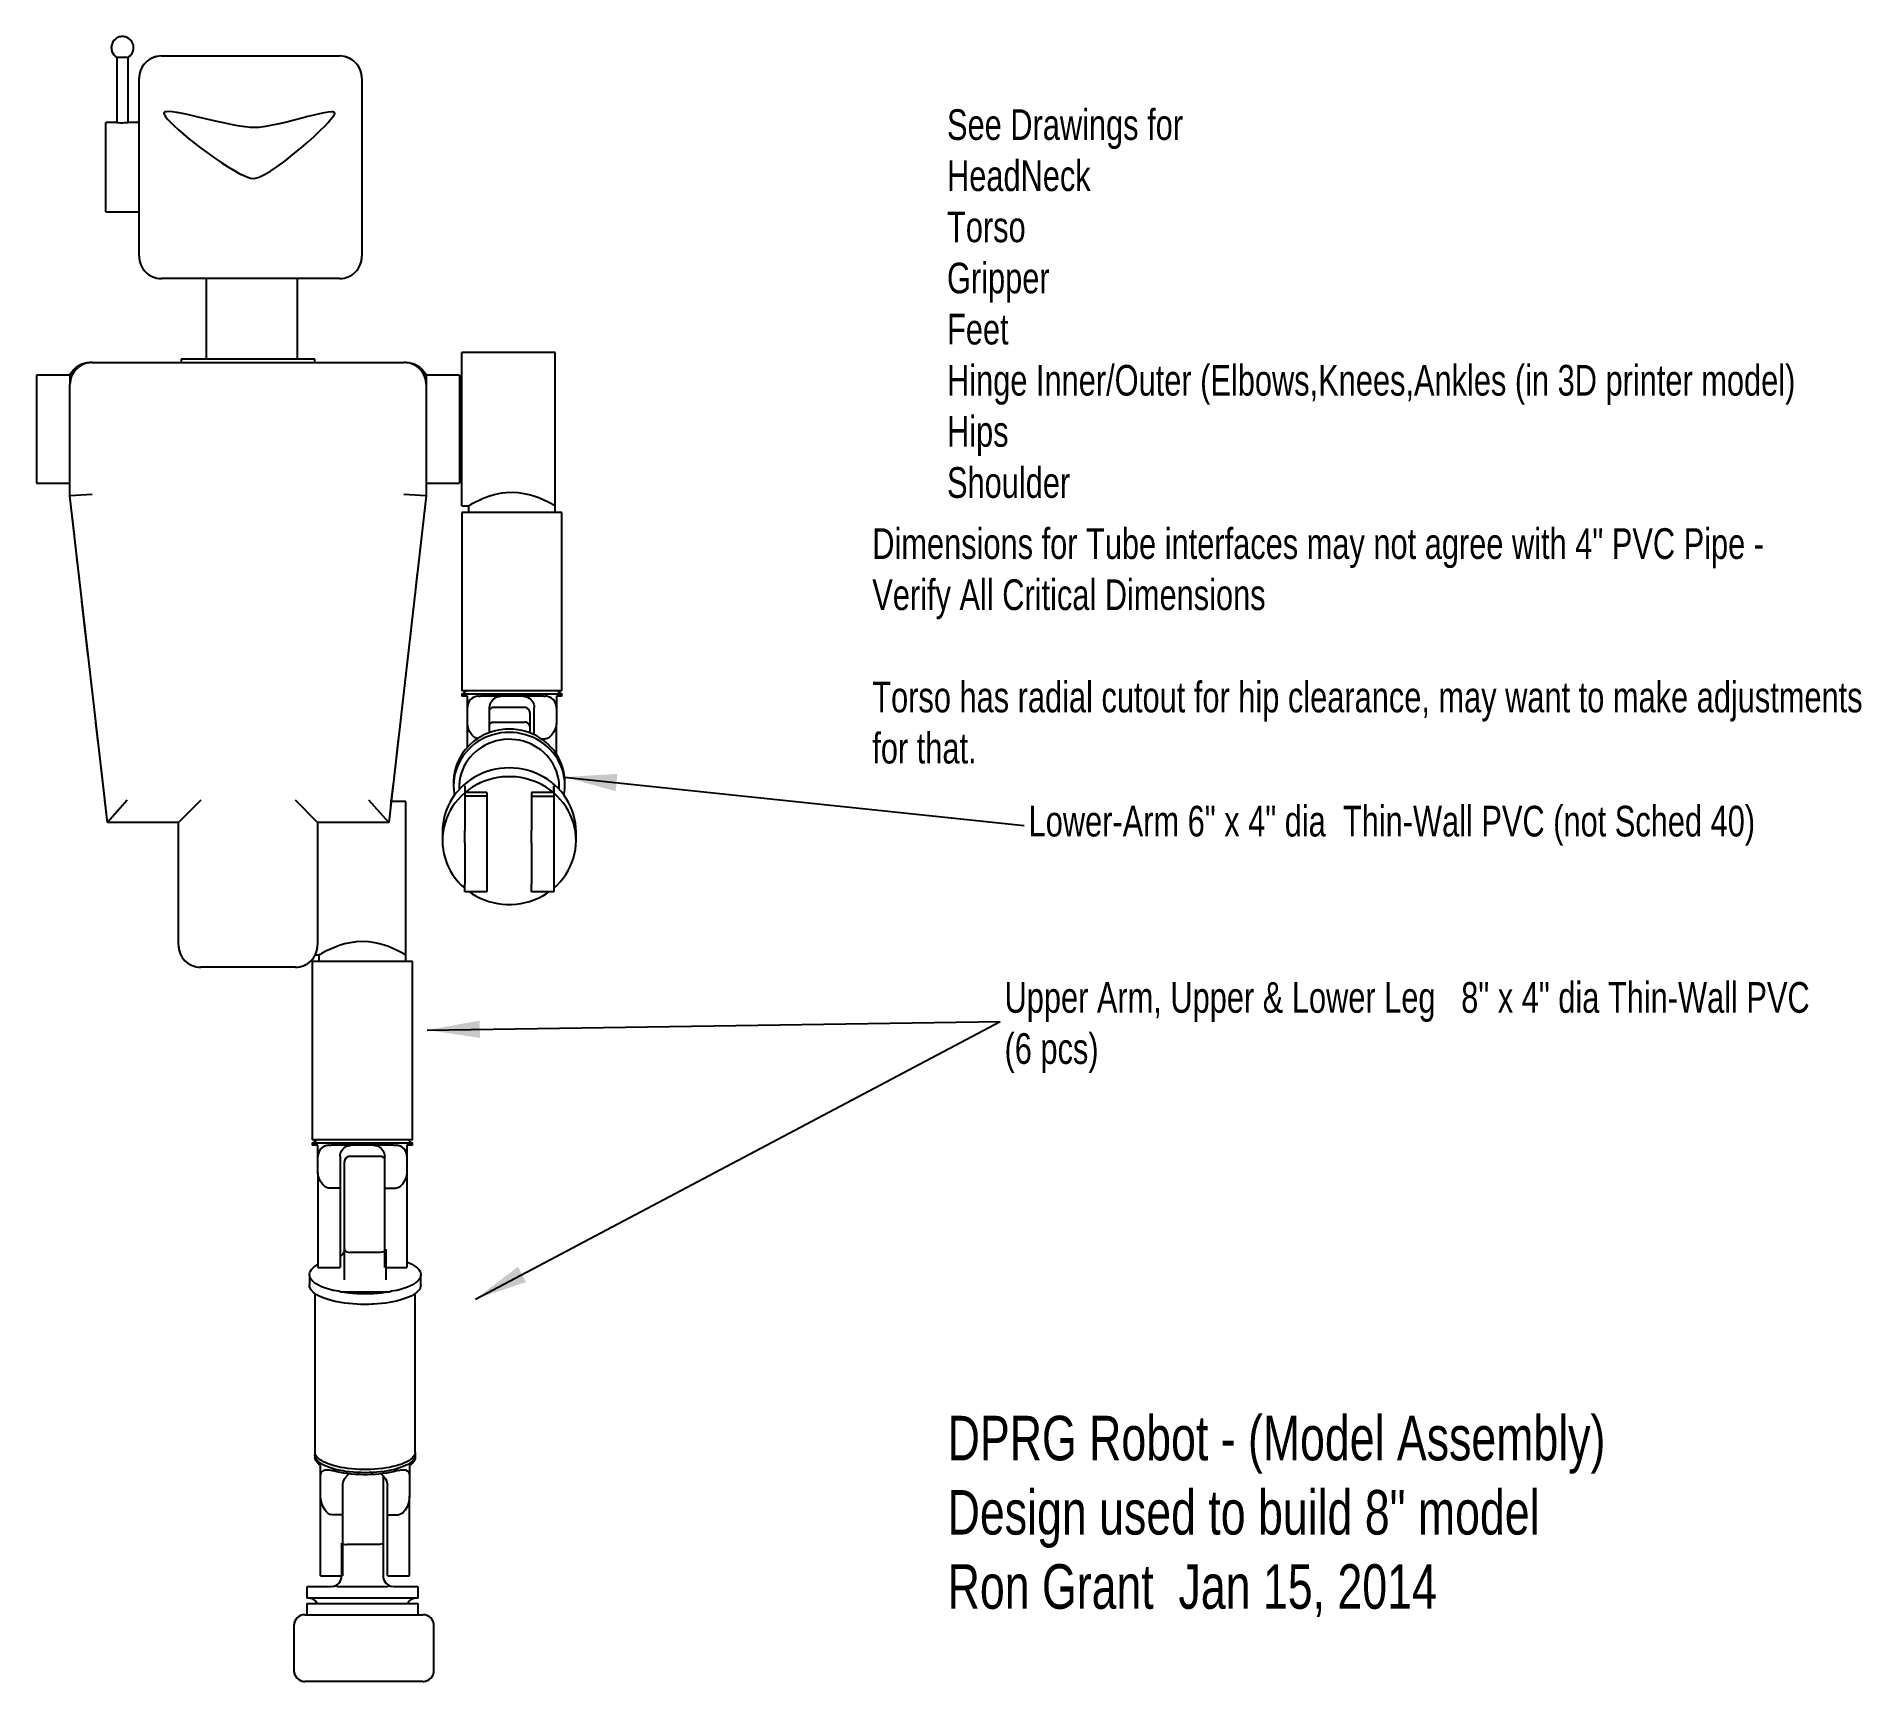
# Model space of a CAD drawing. Extents: x 1.16 to 9.36, y 0.63 to 8.02.
import ezdxf

# ---------------------------------------------------------------- set-up
doc = ezdxf.new("R2010")
doc.units = 0
doc.header["$MEASUREMENT"] = 0
doc.linetypes.add('SLDTANVISIBLE0', pattern=[0.5, 0.25, -0.05, 0.05, -0.05, 0.05, -0.05])
doc.styles.add('SLDTEXTSTYLE0', font='txt', dxfattribs={"width": 0.75})
doc.dimstyles.new('SLDDIMSTYLE0', dxfattribs={"dimtxt": 6, "dimasz": 0.23622, "dimexe": 0, "dimexo": 0.0625, "dimgap": 1.5, "dimtad": 0, "dimtih": 1, "dimtoh": 1, "dimdec": 0, "dimzin": 0, "dimdsep": 46, "dimtxsty": 'Standard', "dimsah": 1, "dimcen": 0.09, "dimadec": 0, "dimazin": 0, "dimtfac": 1, "dimtdec": 0, "dimtofl": 0, "dimtmove": 0, "dimatfit": 3, "dimfxl": 1, "dimtolj": 1, "dimtzin": 0, "dimarcsym": 0})

msp = doc.modelspace()

# ---------------------------------------------------------------- texts
at = {"color": 255, "attachment_point": 1, "style": 'SLDTEXTSTYLE0'}
for s, insert, char_height in [('See Drawings for \\PHeadNeck\\PTorso\\PGripper\\PFeet\\PHinge Inner/Outer (Elbows,Knees,Ankles (in 3D printer model)\\PHips\\PShoulder\\P', (5.2516, 7.6957), 0.137795), ('Dimensions for Tube interfaces may not agree with 4" PVC Pipe -\\PVerify All Critical Dimensions\\P\\PTorso has radial cutout for hip clearance, may want to make adjustments\\Pfor that. \\P', (4.916, 5.8135), 0.137795), ('Lower-Arm 6" x 4" dia  Thin-Wall PVC (not Sched 40)', (5.6181, 4.5667), 0.137795), ('Upper Arm, Upper & Lower Leg   8" x 4" dia Thin-Wall PVC\\P(6 pcs)', (5.5099, 3.7748), 0.137795), ('DPRG Robot - (Model Assembly) \\PDesign used to build 8" model\\PRon Grant  Jan 15, 2014\\P', (5.2545, 1.8264), 0.2)]:
    msp.add_mtext(s, dxfattribs=dict(at, insert=insert, char_height=char_height))

# ---------------------------------------------------------------- linework, layer by layer
at = {"color": 7, "linetype": 'Continuous'}
for p, q in [((1.5233, 7.9293), (1.5233, 7.6354)), ((1.5233, 7.9293), (1.5738, 7.9293)), ((1.5738, 7.6354), (1.5738, 7.9293)), ((1.7235, 7.9353), (2.5235, 7.9353)), ((1.6235, 7.0353), (1.6235, 7.8353)), ((2.6235, 7.8353), (2.6235, 7.0353)), ((1.521, 7.6356), (1.4735, 7.6356)), ((1.4735, 7.2351), (1.4735, 7.6356)), ((1.6235, 7.6356), (1.5757, 7.6356)), ((1.4735, 7.2351), (1.6235, 7.2351)), ((2.5235, 6.9353), (1.7235, 6.9353)), ((1.9251, 6.9353), (1.9251, 6.573)), ((2.3351, 6.573), (2.3351, 6.9353)), ((1.4125, 6.5587), (2.8125, 6.5587)), ((1.8125, 6.573), (1.8125, 6.5587)), ((2.4125, 6.573), (1.8125, 6.573)), ((2.4125, 6.5587), (2.4125, 6.573)), ((3.4925, 6.6037), (3.0725, 6.6037)), ((3.0725, 5.9137), (3.0725, 6.6037)), ((3.4925, 5.9137), (3.4925, 6.6037)), ((1.3125, 6.5012), (1.1625, 6.5012)), ((1.1625, 6.5012), (1.1625, 6.0162)), ((1.3125, 6.5012), (1.3125, 6.4587)), ((3.0625, 6.5012), (2.9125, 6.5012)), ((2.9125, 6.5012), (2.9125, 6.4587)), ((3.0625, 6.5012), (3.0625, 6.0162)), ((1.3125, 5.9587), (1.3125, 6.4587)), ((2.9125, 6.4587), (2.9125, 5.9587)), ((3.0725, 6.4712), (3.0625, 6.4712)), ((1.1625, 6.0162), (1.3125, 6.0162)), ((2.9125, 6.0162), (3.0625, 6.0162)), ((3.0625, 6.0462), (3.0725, 6.0462)), ((1.4125, 5.9644), (1.3125, 5.9587)), ((1.4807, 4.4916), (1.3125, 5.9587)), ((2.9125, 5.9587), (2.7443, 4.4916)), ((2.9125, 5.9587), (2.8125, 5.9644)), ((3.0725, 5.9137), (3.1026, 5.9137)), ((3.1025, 5.9137), (3.1025, 5.8837)), ((3.4925, 5.8837), (3.4925, 5.9137)), ((3.0725, 5.8837), (3.0725, 5.0837)), ((3.445, 5.8837), (3.0725, 5.8837)), ((3.5225, 5.8837), (3.445, 5.8837)), ((3.5225, 5.0837), (3.5225, 5.8837)), ((3.445, 5.0837), (3.0725, 5.0837)), ((3.5225, 5.0837), (3.445, 5.0837)), ((3.0725, 5.0687), (3.0725, 5.0587)), ((3.5225, 5.0687), (3.0725, 5.0687)), ((3.0975, 5.0587), (3.0725, 5.0587)), ((3.0975, 5.0087), (3.0975, 5.0587)), ((3.0975, 4.9371), (3.0975, 5.0087)), ((3.1475, 5.0587), (3.1561, 5.0587)), ((3.4389, 5.0587), (3.1561, 5.0587)), ((3.1975, 4.8959), (3.1975, 5.0087)), ((3.3535, 5.0087), (3.2175, 5.0087)), ((3.3975, 4.886), (3.3975, 5.0087)), ((3.4389, 5.0587), (3.4475, 5.0587)), ((3.5225, 5.0587), (3.4975, 5.0587)), ((3.4975, 5.0587), (3.4975, 5.0087)), ((3.4975, 5.0087), (3.4975, 4.9371)), ((3.5225, 5.0587), (3.5225, 5.0687)), ((3.0975, 4.8297), (3.0975, 4.9371)), ((3.2175, 4.943), (3.3535, 4.943)), ((3.3785, 4.9837), (3.3785, 4.9208)), ((3.3785, 4.9208), (3.3785, 4.894)), ((3.4975, 4.7988), (3.4975, 4.9371)), ((3.4285, 4.8682), (3.4152, 4.877)), ((3.4293, 4.8677), (3.4475, 4.8677)), ((3.0355, 4.672), (3.0355, 4.6575)), ((3.5355, 4.6575), (3.5355, 4.672)), ((1.4807, 4.4916), (1.4693, 4.5916)), ((1.5699, 4.5916), (1.4807, 4.4916)), ((1.8999, 4.5916), (1.7999, 4.4916)), ((2.4251, 4.4916), (2.3251, 4.5916)), ((2.7443, 4.4916), (2.6551, 4.5916)), ((2.7552, 4.5866), (2.7557, 4.5916)), ((3.0605, 4.6502), (3.0605, 4.6397)), ((3.0871, 4.6549), (3.0855, 4.6549)), ((3.0855, 4.6549), (3.0855, 4.6102)), ((3.1855, 4.6102), (3.0855, 4.6102)), ((3.0855, 4.6102), (3.0855, 4.4561)), ((3.0871, 4.6259), (3.0871, 4.6549)), ((3.1855, 4.6259), (3.0871, 4.6259)), ((3.1855, 4.6259), (3.1855, 4.6102)), ((3.1855, 4.6102), (3.1855, 4.4561)), ((3.4839, 4.6259), (3.3855, 4.6259)), ((3.3855, 4.6259), (3.3855, 4.6102)), ((3.3855, 4.6102), (3.4855, 4.6102)), ((3.3855, 4.6102), (3.3855, 4.4561)), ((3.4839, 4.6549), (3.4839, 4.6259)), ((3.4839, 4.6549), (3.4855, 4.6549)), ((3.4855, 4.6549), (3.4855, 4.6102)), ((3.4855, 4.6102), (3.4855, 4.4561)), ((3.5105, 4.6397), (3.5105, 4.6502)), ((2.8211, 4.5866), (2.7552, 4.5866)), ((2.8211, 3.8966), (2.8211, 4.5866)), ((1.7999, 4.4916), (1.4807, 4.4916)), ((1.7999, 3.9416), (1.7999, 4.4916)), ((2.7443, 4.4916), (2.4251, 4.4916)), ((2.4251, 4.4916), (2.4251, 3.9416)), ((2.9855, 4.4498), (2.9855, 4.4106)), ((3.0855, 4.4), (3.0855, 4.4561)), ((3.1855, 4.4561), (3.1855, 4.4)), ((3.3855, 4.4), (3.3855, 4.4561)), ((3.4855, 4.4561), (3.4855, 4.4)), ((3.5855, 4.4106), (3.5855, 4.4498)), ((3.0855, 4.4), (3.0855, 4.2151)), ((3.1855, 4.4), (3.1855, 4.2151)), ((3.3855, 4.4), (3.3855, 4.2151)), ((3.4855, 4.4), (3.4855, 4.2151)), ((3.0855, 4.1796), (3.0855, 4.2151)), ((3.1855, 4.2151), (3.1855, 4.1796)), ((3.3855, 4.1796), (3.3855, 4.2151)), ((3.4855, 4.2151), (3.4855, 4.1796)), ((3.1855, 4.1796), (3.0855, 4.1796)), ((3.4855, 4.1796), (3.3855, 4.1796)), ((2.4011, 3.8666), (2.4011, 3.0666)), ((2.8511, 3.8666), (2.4011, 3.8666)), ((2.4144, 3.8966), (2.4312, 3.8966)), ((2.4311, 3.8966), (2.4311, 3.8666)), ((2.8211, 3.8666), (2.8211, 3.8966)), ((2.8511, 3.0666), (2.8511, 3.8666)), ((2.3251, 3.8416), (1.8999, 3.8416)), ((2.8511, 3.0666), (2.4011, 3.0666)), ((2.4011, 3.0516), (2.4011, 3.0416)), ((2.8511, 3.0516), (2.4011, 3.0516)), ((2.4261, 3.0416), (2.4011, 3.0416)), ((2.4261, 2.9916), (2.4261, 3.0416)), ((2.4761, 3.0416), (2.4847, 3.0416)), ((2.7675, 3.0416), (2.4847, 3.0416)), ((2.7675, 3.0416), (2.7761, 3.0416)), ((2.8511, 3.0416), (2.8261, 3.0416)), ((2.8261, 3.0416), (2.8261, 2.9916)), ((2.8511, 3.0416), (2.8511, 3.0516)), ((2.4261, 2.9191), (2.4261, 2.9916)), ((2.5261, 2.9916), (2.5261, 2.8487)), ((2.5451, 2.575), (2.5451, 2.9666)), ((2.7061, 2.9916), (2.5701, 2.9916)), ((2.7261, 2.9916), (2.7261, 2.8487)), ((2.8261, 2.9916), (2.8261, 2.9191)), ((2.4261, 2.9191), (2.4261, 2.492)), ((2.8261, 2.9191), (2.8261, 2.492)), ((2.5261, 2.8487), (2.4761, 2.8487)), ((2.5261, 2.8487), (2.5261, 2.492)), ((2.7261, 2.8487), (2.7761, 2.8487)), ((2.7261, 2.8487), (2.7261, 2.492)), ((2.5451, 2.4379), (2.5451, 2.575)), ((2.7061, 2.5607), (2.5701, 2.5607)), ((2.7311, 2.575), (2.7311, 2.4379)), ((2.3881, 2.4603), (2.3881, 2.4134)), ((2.4261, 2.492), (2.5261, 2.492)), ((2.7311, 2.492), (2.8261, 2.492)), ((2.8881, 2.4134), (2.8881, 2.4603)), ((2.551, 2.3824), (2.5292, 2.3824)), ((2.7252, 2.3824), (2.551, 2.3824)), ((2.7471, 2.3824), (2.7252, 2.3824)), ((2.7811, 2.3893), (2.7678, 2.3879)), ((2.4131, 2.3756), (2.4131, 1.6629)), ((2.8631, 1.6629), (2.8631, 2.3756)), ((2.4131, 1.6488), (2.4131, 1.6394)), ((2.8631, 1.6394), (2.8631, 1.6488)), ((2.4381, 1.5568), (2.4381, 1.6037)), ((2.7191, 1.558), (2.7191, 1.2539)), ((2.8381, 1.6037), (2.8381, 1.5568)), ((2.4381, 1.5319), (2.4381, 1.5568)), ((2.4381, 1.4647), (2.4381, 1.5319)), ((2.5381, 1.3823), (2.5381, 1.5146)), ((2.7381, 1.3823), (2.7381, 1.5146)), ((2.8381, 1.5568), (2.8381, 1.5319)), ((2.8381, 1.5319), (2.8381, 1.4647)), ((2.4381, 1.1082), (2.4381, 1.4647)), ((2.8381, 1.1082), (2.8381, 1.4647)), ((2.5381, 1.3823), (2.4881, 1.3823)), ((2.5381, 1.1082), (2.5381, 1.3823)), ((2.7381, 1.3823), (2.7881, 1.3823)), ((2.7381, 1.1082), (2.7381, 1.3823)), ((2.5331, 1.1078), (2.5331, 1.2539)), ((2.6941, 1.248), (2.5581, 1.248)), ((2.7191, 1.2539), (2.7191, 1.1078)), ((2.4381, 1.1082), (2.5331, 1.1082)), ((2.7381, 1.1082), (2.8381, 1.1082)), ((2.3761, 1.0578), (2.3761, 1.0078)), ((2.4831, 1.0578), (2.3761, 1.0578)), ((2.8761, 1.0078), (2.3761, 1.0078)), ((2.7351, 1.0578), (2.5172, 1.0578)), ((2.7691, 1.0578), (2.7558, 1.0596)), ((2.8761, 1.0578), (2.7691, 1.0578)), ((2.8761, 1.0078), (2.8761, 1.0578)), ((2.3681, 0.9328), (2.3762, 0.9328)), ((2.3761, 0.9828), (2.3761, 0.9328)), ((2.3761, 0.9828), (2.8761, 0.9828)), ((2.3762, 0.9328), (2.3977, 0.9328)), ((2.3977, 0.9328), (2.8976, 0.9328)), ((2.8761, 0.9328), (2.8761, 0.9828)), ((2.3181, 0.8828), (2.3181, 0.6828)), ((2.3181, 0.8828), (2.3181, 0.8828)), ((2.9476, 0.8828), (2.9475, 0.8828)), ((2.9476, 0.6828), (2.9476, 0.8828)), ((2.3181, 0.6828), (2.3181, 0.6828)), ((2.9476, 0.6828), (2.9475, 0.6828)), ((2.3977, 0.6328), (2.3681, 0.6328)), ((2.8976, 0.6328), (2.3977, 0.6328))]:
    msp.add_line(p, q, dxfattribs=at)
at = {"color": 7, "linetype": 'SLDTANVISIBLE0'}
for p, q in [((1.5233, 7.9293), (1.5233, 7.6354)), ((1.5233, 7.9293), (1.5738, 7.9293)), ((1.5738, 7.6354), (1.5738, 7.9293)), ((1.7235, 7.9353), (2.5235, 7.9353)), ((1.6235, 7.0353), (1.6235, 7.8353)), ((2.6235, 7.8353), (2.6235, 7.0353)), ((1.521, 7.6356), (1.4735, 7.6356)), ((1.4735, 7.2351), (1.4735, 7.6356)), ((1.6235, 7.6356), (1.5757, 7.6356)), ((1.4735, 7.2351), (1.6235, 7.2351)), ((2.5235, 6.9353), (1.7235, 6.9353)), ((1.9251, 6.9353), (1.9251, 6.573)), ((2.3351, 6.573), (2.3351, 6.9353)), ((1.4125, 6.5587), (2.8125, 6.5587)), ((2.4125, 6.573), (1.8125, 6.573)), ((1.8125, 6.573), (1.8125, 6.5587)), ((2.4125, 6.5587), (2.4125, 6.573)), ((3.4925, 6.6037), (3.0725, 6.6037)), ((3.0725, 5.9137), (3.0725, 6.6037)), ((3.4925, 5.9137), (3.4925, 6.6037)), ((1.3125, 6.5012), (1.1625, 6.5012)), ((1.1625, 6.5012), (1.1625, 6.0162)), ((1.3125, 6.5012), (1.3125, 6.4587)), ((3.0625, 6.5012), (2.9125, 6.5012)), ((2.9125, 6.5012), (2.9125, 6.4587)), ((3.0625, 6.5012), (3.0625, 6.0162)), ((1.3125, 5.9587), (1.3125, 6.4587)), ((2.9125, 6.4587), (2.9125, 5.9587)), ((3.0725, 6.4712), (3.0625, 6.4712)), ((1.1625, 6.0162), (1.3125, 6.0162)), ((2.9125, 6.0162), (3.0625, 6.0162)), ((3.0625, 6.0462), (3.0725, 6.0462)), ((1.4125, 5.9644), (1.3125, 5.9587)), ((1.4807, 4.4916), (1.3125, 5.9587)), ((2.9125, 5.9587), (2.7443, 4.4916)), ((2.9125, 5.9587), (2.8125, 5.9644)), ((3.0725, 5.9137), (3.1026, 5.9137)), ((3.1025, 5.9137), (3.1025, 5.8837)), ((3.4925, 5.8837), (3.4925, 5.9137)), ((3.0725, 5.8837), (3.0725, 5.0837)), ((3.445, 5.8837), (3.0725, 5.8837)), ((3.5225, 5.8837), (3.445, 5.8837)), ((3.5225, 5.0837), (3.5225, 5.8837)), ((3.445, 5.0837), (3.0725, 5.0837)), ((3.5225, 5.0837), (3.445, 5.0837)), ((3.0725, 5.0687), (3.0725, 5.0587)), ((3.5225, 5.0687), (3.0725, 5.0687)), ((3.0975, 5.0587), (3.0725, 5.0587)), ((3.0975, 5.0087), (3.0975, 5.0587)), ((3.0975, 4.9371), (3.0975, 5.0087)), ((3.1475, 5.0587), (3.1561, 5.0587)), ((3.4389, 5.0587), (3.1561, 5.0587)), ((3.1975, 4.8959), (3.1975, 5.0087)), ((3.3535, 5.0087), (3.2175, 5.0087)), ((3.3975, 4.886), (3.3975, 5.0087)), ((3.4389, 5.0587), (3.4475, 5.0587)), ((3.5225, 5.0587), (3.4975, 5.0587)), ((3.4975, 5.0587), (3.4975, 5.0087)), ((3.4975, 5.0087), (3.4975, 4.9371)), ((3.5225, 5.0587), (3.5225, 5.0687)), ((3.0975, 4.8297), (3.0975, 4.9371)), ((3.2175, 4.943), (3.3535, 4.943)), ((3.3785, 4.9837), (3.3785, 4.9208)), ((3.3785, 4.9208), (3.3785, 4.894)), ((3.4975, 4.7988), (3.4975, 4.9371)), ((3.4285, 4.8682), (3.4152, 4.877)), ((3.4293, 4.8677), (3.4475, 4.8677)), ((3.0355, 4.672), (3.0355, 4.6575)), ((3.5355, 4.6575), (3.5355, 4.672)), ((1.4807, 4.4916), (1.4693, 4.5916)), ((1.5699, 4.5916), (1.4807, 4.4916)), ((1.8999, 4.5916), (1.7999, 4.4916)), ((2.4251, 4.4916), (2.3251, 4.5916)), ((2.7443, 4.4916), (2.6551, 4.5916)), ((2.7552, 4.5866), (2.7557, 4.5916)), ((3.0605, 4.6502), (3.0605, 4.6397)), ((3.0871, 4.6549), (3.0855, 4.6549)), ((3.0855, 4.6549), (3.0855, 4.6102)), ((3.1855, 4.6102), (3.0855, 4.6102)), ((3.0855, 4.6102), (3.0855, 4.4561)), ((3.0871, 4.6259), (3.0871, 4.6549)), ((3.1855, 4.6259), (3.0871, 4.6259)), ((3.1855, 4.6259), (3.1855, 4.6102)), ((3.1855, 4.6102), (3.1855, 4.4561)), ((3.4839, 4.6259), (3.3855, 4.6259)), ((3.3855, 4.6259), (3.3855, 4.6102)), ((3.3855, 4.6102), (3.4855, 4.6102)), ((3.3855, 4.6102), (3.3855, 4.4561)), ((3.4839, 4.6549), (3.4839, 4.6259)), ((3.4839, 4.6549), (3.4855, 4.6549)), ((3.4855, 4.6549), (3.4855, 4.6102)), ((3.4855, 4.6102), (3.4855, 4.4561)), ((3.5105, 4.6397), (3.5105, 4.6502)), ((2.8211, 4.5866), (2.7552, 4.5866)), ((2.8211, 3.8966), (2.8211, 4.5866)), ((1.7999, 4.4916), (1.4807, 4.4916)), ((1.7999, 3.9416), (1.7999, 4.4916)), ((2.7443, 4.4916), (2.4251, 4.4916)), ((2.4251, 4.4916), (2.4251, 3.9416)), ((2.9855, 4.4498), (2.9855, 4.4106)), ((3.0855, 4.4), (3.0855, 4.4561)), ((3.1855, 4.4561), (3.1855, 4.4)), ((3.3855, 4.4), (3.3855, 4.4561)), ((3.4855, 4.4561), (3.4855, 4.4)), ((3.5855, 4.4106), (3.5855, 4.4498)), ((3.0855, 4.4), (3.0855, 4.2151)), ((3.1855, 4.4), (3.1855, 4.2151)), ((3.3855, 4.4), (3.3855, 4.2151)), ((3.4855, 4.4), (3.4855, 4.2151)), ((3.0855, 4.1796), (3.0855, 4.2151)), ((3.1855, 4.2151), (3.1855, 4.1796)), ((3.3855, 4.1796), (3.3855, 4.2151)), ((3.4855, 4.2151), (3.4855, 4.1796)), ((3.1855, 4.1796), (3.0855, 4.1796)), ((3.4855, 4.1796), (3.3855, 4.1796)), ((2.4011, 3.8666), (2.4011, 3.0666)), ((2.8511, 3.8666), (2.4011, 3.8666)), ((2.4144, 3.8966), (2.4312, 3.8966)), ((2.4311, 3.8966), (2.4311, 3.8666)), ((2.8211, 3.8666), (2.8211, 3.8966)), ((2.8511, 3.0666), (2.8511, 3.8666)), ((2.3251, 3.8416), (1.8999, 3.8416)), ((2.8511, 3.0666), (2.4011, 3.0666)), ((2.4011, 3.0516), (2.4011, 3.0416)), ((2.8511, 3.0516), (2.4011, 3.0516)), ((2.4261, 3.0416), (2.4011, 3.0416)), ((2.4261, 2.9916), (2.4261, 3.0416)), ((2.4761, 3.0416), (2.4847, 3.0416)), ((2.7675, 3.0416), (2.4847, 3.0416)), ((2.7675, 3.0416), (2.7761, 3.0416)), ((2.8511, 3.0416), (2.8261, 3.0416)), ((2.8261, 3.0416), (2.8261, 2.9916)), ((2.8511, 3.0416), (2.8511, 3.0516)), ((2.4261, 2.9191), (2.4261, 2.9916)), ((2.5261, 2.9916), (2.5261, 2.8487)), ((2.5451, 2.575), (2.5451, 2.9666)), ((2.7061, 2.9916), (2.5701, 2.9916)), ((2.7261, 2.9916), (2.7261, 2.8487)), ((2.8261, 2.9916), (2.8261, 2.9191)), ((2.4261, 2.9191), (2.4261, 2.492)), ((2.8261, 2.9191), (2.8261, 2.492)), ((2.5261, 2.8487), (2.4761, 2.8487)), ((2.5261, 2.8487), (2.5261, 2.492)), ((2.7261, 2.8487), (2.7261, 2.492)), ((2.7261, 2.8487), (2.7761, 2.8487)), ((2.5451, 2.4379), (2.5451, 2.575)), ((2.7061, 2.5607), (2.5701, 2.5607)), ((2.7311, 2.575), (2.7311, 2.4379)), ((2.3881, 2.4603), (2.3881, 2.4134)), ((2.4261, 2.492), (2.5261, 2.492)), ((2.7311, 2.492), (2.8261, 2.492)), ((2.8881, 2.4134), (2.8881, 2.4603)), ((2.551, 2.3824), (2.5292, 2.3824)), ((2.7252, 2.3824), (2.551, 2.3824)), ((2.7471, 2.3824), (2.7252, 2.3824)), ((2.7811, 2.3893), (2.7678, 2.3879)), ((2.4131, 2.3756), (2.4131, 1.6629)), ((2.8631, 1.6629), (2.8631, 2.3756)), ((2.4131, 1.6488), (2.4131, 1.6394)), ((2.8631, 1.6394), (2.8631, 1.6488)), ((2.4381, 1.5568), (2.4381, 1.6037)), ((2.7191, 1.558), (2.7191, 1.2539)), ((2.8381, 1.6037), (2.8381, 1.5568)), ((2.4381, 1.5319), (2.4381, 1.5568)), ((2.4381, 1.4647), (2.4381, 1.5319)), ((2.5381, 1.3823), (2.5381, 1.5146)), ((2.7381, 1.3823), (2.7381, 1.5146)), ((2.8381, 1.5568), (2.8381, 1.5319)), ((2.8381, 1.5319), (2.8381, 1.4647)), ((2.4381, 1.1082), (2.4381, 1.4647)), ((2.8381, 1.1082), (2.8381, 1.4647)), ((2.5381, 1.3823), (2.4881, 1.3823)), ((2.5381, 1.1082), (2.5381, 1.3823)), ((2.7381, 1.3823), (2.7881, 1.3823)), ((2.7381, 1.1082), (2.7381, 1.3823)), ((2.5331, 1.1078), (2.5331, 1.2539)), ((2.6941, 1.248), (2.5581, 1.248)), ((2.7191, 1.2539), (2.7191, 1.1078)), ((2.4381, 1.1082), (2.5331, 1.1082)), ((2.7381, 1.1082), (2.8381, 1.1082)), ((2.3761, 1.0578), (2.3761, 1.0078)), ((2.4831, 1.0578), (2.3761, 1.0578)), ((2.8761, 1.0078), (2.3761, 1.0078)), ((2.7351, 1.0578), (2.5172, 1.0578)), ((2.7691, 1.0578), (2.7558, 1.0596)), ((2.8761, 1.0578), (2.7691, 1.0578)), ((2.8761, 1.0078), (2.8761, 1.0578)), ((2.3681, 0.9328), (2.3762, 0.9328)), ((2.3761, 0.9828), (2.3761, 0.9328)), ((2.3761, 0.9828), (2.8761, 0.9828)), ((2.3762, 0.9328), (2.3977, 0.9328)), ((2.3977, 0.9328), (2.8976, 0.9328)), ((2.8761, 0.9328), (2.8761, 0.9828)), ((2.3181, 0.8828), (2.3181, 0.6828)), ((2.3181, 0.8828), (2.3181, 0.8828)), ((2.9476, 0.8828), (2.9475, 0.8828)), ((2.9476, 0.6828), (2.9476, 0.8828)), ((2.3181, 0.6828), (2.3181, 0.6828)), ((2.9476, 0.6828), (2.9475, 0.6828)), ((2.3977, 0.6328), (2.3681, 0.6328)), ((2.8976, 0.6328), (2.3977, 0.6328))]:
    msp.add_line(p, q, dxfattribs=at)
at = {"color": 7, "linetype": 'Continuous', "flags": 128}
for points in [[(1.5757, 7.6356), (1.5753, 7.6355), (1.5719, 7.6351), (1.5658, 7.6345), (1.5577, 7.634), (1.5486, 7.6337), (1.5396, 7.6339), (1.5315, 7.6345), (1.5254, 7.6351), (1.5217, 7.6355), (1.521, 7.6356), (1.521, 7.6356)], [(1.7354, 7.6806), (1.7347, 7.6792), (1.7346, 7.6774), (1.7357, 7.6729), (1.7388, 7.6672), (1.7437, 7.6603), (1.7528, 7.6495), (1.7645, 7.637), (1.7787, 7.6232), (1.7985, 7.605), (1.821, 7.5855), (1.8456, 7.565), (1.8718, 7.544), (1.8993, 7.5228), (1.9309, 7.4993), (1.9628, 7.4765), (1.9942, 7.4552), (2.0246, 7.4356), (2.0533, 7.4185), (2.0728, 7.4078), (2.0907, 7.3989), (2.1069, 7.392), (2.1233, 7.3867), (2.1363, 7.3849)], [(2.1396, 7.613), (2.1214, 7.6137), (2.1001, 7.616), (2.0763, 7.6195), (2.0503, 7.6242), (2.0228, 7.6298), (1.9658, 7.6425), (1.908, 7.656), (1.8762, 7.6633), (1.8461, 7.6701), (1.8181, 7.676), (1.7931, 7.6806), (1.7716, 7.6837), (1.7544, 7.685), (1.7469, 7.6847), (1.741, 7.6838), (1.7376, 7.6824), (1.7354, 7.6806)], [(2.1363, 7.3849), (2.1463, 7.386), (2.1581, 7.3894), (2.1717, 7.395), (2.1866, 7.4025), (2.2127, 7.4177), (2.2412, 7.4366), (2.2773, 7.4628), (2.3144, 7.4919), (2.3515, 7.5226), (2.382, 7.5492), (2.4107, 7.5753), (2.4369, 7.6001), (2.4597, 7.623), (2.4726, 7.6368), (2.4835, 7.6491), (2.4921, 7.6598), (2.4969, 7.6666), (2.5002, 7.6722), (2.502, 7.6769), (2.5021, 7.6784), (2.5018, 7.6795)], [(2.5018, 7.6795), (2.5008, 7.6809), (2.4992, 7.682), (2.497, 7.6828), (2.4927, 7.6835), (2.4871, 7.6836), (2.4727, 7.6824), (2.4544, 7.6794), (2.4328, 7.6749), (2.4083, 7.6692), (2.3817, 7.6626), (2.3535, 7.6554), (2.3201, 7.6469), (2.2862, 7.6384), (2.2526, 7.6305), (2.2203, 7.6235), (2.1902, 7.618), (2.163, 7.6144), (2.1396, 7.613)], [(1.3125, 6.5012), (1.3185, 6.5122), (1.3259, 6.5224), (1.3345, 6.5316), (1.3442, 6.5396), (1.3548, 6.5463), (1.3662, 6.5517), (1.3781, 6.5556), (1.3905, 6.5579), (1.403, 6.5587)], [(2.822, 6.5587), (2.8345, 6.5579), (2.8469, 6.5556), (2.8588, 6.5517), (2.8702, 6.5463), (2.8808, 6.5396), (2.8905, 6.5316), (2.8991, 6.5224), (2.9065, 6.5122), (2.9125, 6.5012)], [(3.4925, 5.9137), (3.4915, 5.9143), (3.4883, 5.9161), (3.4833, 5.9189), (3.4722, 5.9248), (3.4573, 5.9323), (3.4376, 5.9415), (3.4144, 5.951), (3.3953, 5.9578), (3.3747, 5.9638), (3.3528, 5.9688), (3.3258, 5.9727), (3.298, 5.9741), (3.2702, 5.9728), (3.2431, 5.969), (3.2175, 5.9631), (3.1937, 5.9558), (3.1689, 5.9464), (3.1474, 5.9369), (3.1338, 5.9304), (3.1224, 5.9245), (3.1134, 5.9197), (3.1073, 5.9164), (3.1037, 5.9144), (3.1026, 5.9137)], [(3.1975, 5.0087), (3.198, 5.0158), (3.1995, 5.0228), (3.202, 5.0295), (3.2054, 5.0357), (3.2097, 5.0415), (3.2148, 5.0465), (3.2205, 5.0508), (3.2267, 5.0542), (3.2334, 5.0567), (3.2404, 5.0582), (3.2475, 5.0587)], [(3.3475, 5.0587), (3.3546, 5.0582), (3.3616, 5.0567), (3.3683, 5.0542), (3.3745, 5.0508), (3.3803, 5.0465), (3.3853, 5.0415), (3.3896, 5.0357), (3.393, 5.0295), (3.3955, 5.0228), (3.397, 5.0158), (3.3975, 5.0087)], [(3.1428, 4.8684), (3.1395, 4.869), (3.1303, 4.8737), (3.1236, 4.8794), (3.1178, 4.8858), (3.1093, 4.8985), (3.103, 4.9115), (3.099, 4.9246), (3.0975, 4.9371)], [(3.1975, 4.9339), (3.2022, 4.9384), (3.2094, 4.9418), (3.2175, 4.943)], [(3.3785, 4.9208), (3.3785, 4.9209), (3.3778, 4.9262), (3.3744, 4.933), (3.3688, 4.9384), (3.3616, 4.9418), (3.3535, 4.943)], [(3.4975, 4.9371), (3.4961, 4.9248), (3.4922, 4.9119), (3.4859, 4.8987), (3.4771, 4.8858), (3.4684, 4.8766), (3.4632, 4.8727), (3.4572, 4.8696), (3.4495, 4.8677), (3.4475, 4.8677)], [(3.2855, 4.8967), (3.2668, 4.896), (3.2482, 4.894), (3.2299, 4.8907), (3.2118, 4.8861), (3.1942, 4.8801), (3.177, 4.873), (3.1605, 4.8646), (3.1447, 4.8551), (3.1296, 4.8445), (3.1155, 4.8328), (3.1022, 4.8202), (3.0901, 4.8066), (3.0789, 4.7922), (3.069, 4.7771), (3.0603, 4.7613), (3.0528, 4.7449), (3.0466, 4.728), (3.0418, 4.7107), (3.0383, 4.6931), (3.0362, 4.6753), (3.0355, 4.6575), (3.0362, 4.6396), (3.0383, 4.6218), (3.0396, 4.6142)], [(3.1425, 4.8682), (3.1272, 4.8571), (3.1128, 4.8449), (3.0994, 4.8317), (3.0871, 4.8175), (3.076, 4.8025), (3.0661, 4.7867), (3.0576, 4.7702), (3.0503, 4.7532), (3.0445, 4.7356), (3.0401, 4.7177), (3.0372, 4.6995), (3.0357, 4.6812), (3.0355, 4.672)], [(3.5092, 4.6729), (3.5067, 4.6897), (3.5028, 4.7062), (3.4975, 4.7223), (3.491, 4.738), (3.4831, 4.7531), (3.4741, 4.7677), (3.4639, 4.7815), (3.4526, 4.7944), (3.4402, 4.8065), (3.4269, 4.8177), (3.4127, 4.8278), (3.3978, 4.8368), (3.3822, 4.8446), (3.3659, 4.8513), (3.3492, 4.8567), (3.332, 4.8608), (3.3146, 4.8637), (3.297, 4.8652), (3.2794, 4.8654), (3.2617, 4.8643), (3.2443, 4.8619), (3.227, 4.8581), (3.2102, 4.8531), (3.1938, 4.8468), (3.1779, 4.8393), (3.1628, 4.8306), (3.1483, 4.8209), (3.1348, 4.81), (3.1221, 4.7982), (3.1105, 4.7855), (3.0999, 4.772), (3.0905, 4.7576), (3.0823, 4.7427), (3.0754, 4.7271), (3.0697, 4.7111), (3.0654, 4.6947), (3.0624, 4.6781), (3.0608, 4.6612), (3.0605, 4.6502)], [(3.1558, 4.877), (3.1456, 4.8702), (3.1425, 4.8682)], [(3.1765, 4.8873), (3.1674, 4.8836), (3.1558, 4.877)], [(3.3945, 4.8873), (3.3773, 4.8945), (3.3596, 4.9005), (3.3414, 4.9051), (3.323, 4.9085), (3.3043, 4.9105), (3.2855, 4.9112), (3.2667, 4.9105), (3.2481, 4.9085), (3.2296, 4.9051), (3.2115, 4.9005), (3.1937, 4.8945), (3.1765, 4.8873)], [(3.5314, 4.6142), (3.5327, 4.6218), (3.5348, 4.6396), (3.5355, 4.6575), (3.5348, 4.6753), (3.5327, 4.6931), (3.5292, 4.7107), (3.5244, 4.728), (3.5182, 4.7449), (3.5108, 4.7613), (3.502, 4.7771), (3.4921, 4.7922), (3.481, 4.8066), (3.4688, 4.8202), (3.4556, 4.8328), (3.4414, 4.8445), (3.4263, 4.8551), (3.4105, 4.8646), (3.394, 4.873), (3.3768, 4.8801), (3.3592, 4.8861), (3.3411, 4.8907), (3.3228, 4.894), (3.3042, 4.896), (3.2855, 4.8967)], [(3.4152, 4.877), (3.4043, 4.8833), (3.3945, 4.8873)], [(3.5355, 4.672), (3.5353, 4.6812), (3.5338, 4.6995), (3.5309, 4.7177), (3.5265, 4.7356), (3.5207, 4.7532), (3.5135, 4.7702), (3.5049, 4.7867), (3.495, 4.8025), (3.4839, 4.8175), (3.4716, 4.8317), (3.4583, 4.8449), (3.4438, 4.8571), (3.4285, 4.8682)], [(3.5855, 4.4498), (3.5848, 4.4694), (3.5827, 4.4889), (3.5792, 4.5082), (3.5744, 4.5272), (3.5682, 4.5459), (3.5607, 4.5642), (3.5519, 4.5819), (3.5418, 4.5989), (3.5306, 4.6153), (3.5182, 4.631), (3.5048, 4.6457), (3.4903, 4.6596), (3.4748, 4.6725), (3.4585, 4.6843), (3.4414, 4.6951), (3.4235, 4.7047), (3.405, 4.7131), (3.386, 4.7203), (3.3664, 4.7262), (3.3465, 4.7308), (3.3264, 4.7342), (3.306, 4.7362), (3.2855, 4.7369), (3.265, 4.7362), (3.2447, 4.7342), (3.2245, 4.7308), (3.2046, 4.7262), (3.185, 4.7203), (3.166, 4.7131), (3.1475, 4.7047), (3.1296, 4.6951), (3.1125, 4.6843), (3.0962, 4.6725), (3.0807, 4.6596), (3.0663, 4.6457), (3.0528, 4.631), (3.0404, 4.6153), (3.0292, 4.5989), (3.0191, 4.5819), (3.0103, 4.5642), (3.0028, 4.5459), (2.9966, 4.5272), (2.9918, 4.5082), (2.9883, 4.4889), (2.9862, 4.4694), (2.9855, 4.4498)], [(3.4839, 4.6259), (3.468, 4.6384), (3.4512, 4.6499), (3.4336, 4.6602), (3.4153, 4.6694), (3.3964, 4.6773), (3.377, 4.684), (3.3571, 4.6894), (3.3369, 4.6934), (3.3164, 4.6961), (3.2958, 4.6975), (3.2752, 4.6975), (3.2546, 4.6961), (3.2341, 4.6934), (3.2139, 4.6894), (3.1941, 4.684), (3.1746, 4.6773), (3.1557, 4.6694), (3.1374, 4.6602), (3.1198, 4.6499), (3.103, 4.6384), (3.0871, 4.6259)], [(3.5105, 4.6502), (3.5104, 4.6561), (3.5092, 4.6729)], [(3.0855, 4.6245), (3.0703, 4.6106), (3.0562, 4.5957), (3.0432, 4.5799), (3.0314, 4.5632), (3.0209, 4.5458), (3.0116, 4.5278), (3.0037, 4.5091), (2.9972, 4.49), (2.9921, 4.4705), (2.9885, 4.4507), (2.9862, 4.4307), (2.9855, 4.4106), (2.9862, 4.3905), (2.9885, 4.3705), (2.9921, 4.3507), (2.9972, 4.3311), (3.0037, 4.312), (3.0116, 4.2934), (3.0209, 4.2753), (3.0314, 4.2579), (3.0432, 4.2413), (3.0562, 4.2254), (3.0703, 4.2105), (3.0855, 4.1966)], [(3.4855, 4.1966), (3.5007, 4.2105), (3.5148, 4.2254), (3.5278, 4.2413), (3.5396, 4.2579), (3.5501, 4.2753), (3.5594, 4.2934), (3.5673, 4.312), (3.5738, 4.3311), (3.5789, 4.3507), (3.5826, 4.3705), (3.5848, 4.3905), (3.5855, 4.4106), (3.5848, 4.4307), (3.5826, 4.4507), (3.5789, 4.4705), (3.5738, 4.49), (3.5673, 4.5091), (3.5594, 4.5278), (3.5501, 4.5458), (3.5396, 4.5632), (3.5278, 4.5799), (3.5148, 4.5957), (3.5007, 4.6106), (3.4855, 4.6245)], [(3.1074, 4.1796), (3.1198, 4.1713), (3.1374, 4.1609), (3.1557, 4.1518), (3.1746, 4.1438), (3.1941, 4.1372), (3.2139, 4.1318), (3.2341, 4.1277), (3.2546, 4.125), (3.2752, 4.1237), (3.2958, 4.1237), (3.3164, 4.125), (3.3369, 4.1277), (3.3571, 4.1318), (3.377, 4.1372), (3.3964, 4.1438), (3.4153, 4.1518), (3.4336, 4.1609), (3.4512, 4.1713), (3.4636, 4.1796)], [(1.7999, 3.9416), (1.8011, 3.9258), (1.8041, 3.913), (1.8076, 3.903), (1.811, 3.8957), (1.813, 3.892), (1.813, 3.892)], [(2.8211, 3.8966), (2.8201, 3.8972), (2.817, 3.8989), (2.8119, 3.9017), (2.8008, 3.9076), (2.7859, 3.9152), (2.7662, 3.9244), (2.743, 3.9339), (2.724, 3.9406), (2.7033, 3.9467), (2.6815, 3.9516), (2.6544, 3.9555), (2.6266, 3.957), (2.5988, 3.9556), (2.5717, 3.9518), (2.5461, 3.9459), (2.5223, 3.9386), (2.4976, 3.9293), (2.476, 3.9198), (2.4624, 3.9132), (2.451, 3.9074), (2.442, 3.9026), (2.436, 3.8993), (2.4323, 3.8972), (2.4312, 3.8966)], [(2.4121, 3.892), (2.412, 3.8921), (2.4142, 3.896), (2.4144, 3.8966)], [(2.5261, 2.9916), (2.5266, 2.9987), (2.5281, 3.0056), (2.5306, 3.0123), (2.5341, 3.0186), (2.5383, 3.0243), (2.5434, 3.0293), (2.5491, 3.0336), (2.5554, 3.037), (2.562, 3.0395), (2.569, 3.0411), (2.5761, 3.0416)], [(2.6761, 3.0416), (2.6832, 3.0411), (2.6902, 3.0395), (2.6969, 3.037), (2.7032, 3.0336), (2.7089, 3.0293), (2.7139, 3.0243), (2.7182, 3.0186), (2.7216, 3.0123), (2.7241, 3.0056), (2.7256, 2.9987), (2.7261, 2.9916)], [(2.4761, 2.8487), (2.4682, 2.8501), (2.4591, 2.8548), (2.4524, 2.8605), (2.4468, 2.8668), (2.4381, 2.8797), (2.4318, 2.8929), (2.4276, 2.9063), (2.4261, 2.9191)], [(2.8261, 2.9191), (2.8247, 2.9066), (2.8208, 2.8936), (2.8144, 2.8801), (2.8056, 2.867), (2.797, 2.8578), (2.7918, 2.8539), (2.7858, 2.8507), (2.7782, 2.8488), (2.7761, 2.8487)], [(2.5329, 2.5468), (2.5323, 2.5462), (2.5297, 2.5439), (2.5263, 2.5418), (2.5261, 2.5417)], [(2.5451, 2.5764), (2.545, 2.5735), (2.5439, 2.5664), (2.5415, 2.5596), (2.538, 2.5531), (2.5338, 2.5477), (2.5329, 2.5468)], [(2.5451, 2.575), (2.5451, 2.5749), (2.5459, 2.5715), (2.5492, 2.5671), (2.5548, 2.5637), (2.562, 2.5615), (2.5701, 2.5607)], [(2.7261, 2.5666), (2.7214, 2.5637), (2.7142, 2.5615), (2.7061, 2.5607)], [(2.4951, 2.3893), (2.4798, 2.3933), (2.4654, 2.3977), (2.452, 2.4025), (2.4397, 2.4076), (2.4286, 2.413), (2.4187, 2.4188), (2.4102, 2.4247), (2.403, 2.4309), (2.3971, 2.4372), (2.3927, 2.4437), (2.3898, 2.4503), (2.3883, 2.4569), (2.3883, 2.4636), (2.3898, 2.4702), (2.3927, 2.4768), (2.3971, 2.4833), (2.403, 2.4897), (2.4102, 2.4958), (2.4187, 2.5018), (2.4261, 2.5062)], [(2.8261, 2.5173), (2.8365, 2.5129), (2.8476, 2.5075), (2.8575, 2.5018), (2.8661, 2.4958), (2.8733, 2.4897), (2.8791, 2.4833), (2.8835, 2.4768), (2.8865, 2.4702), (2.8879, 2.4636), (2.8879, 2.4569), (2.8865, 2.4503), (2.8835, 2.4437), (2.8791, 2.4372), (2.8733, 2.4309), (2.8661, 2.4247), (2.8575, 2.4188), (2.8476, 2.413), (2.8365, 2.4076), (2.8242, 2.4025), (2.8109, 2.3977), (2.7965, 2.3933), (2.7811, 2.3893)], [(2.8881, 2.4134), (2.8874, 2.4069), (2.8853, 2.4005), (2.8819, 2.3941), (2.877, 2.3878), (2.8708, 2.3817), (2.8634, 2.3758), (2.8546, 2.3701), (2.8447, 2.3646), (2.8336, 2.3594), (2.8214, 2.3545), (2.8082, 2.3499), (2.794, 2.3457), (2.779, 2.3418), (2.7631, 2.3384), (2.7466, 2.3354), (2.7295, 2.3328), (2.7118, 2.3306), (2.6938, 2.329), (2.6754, 2.3278), (2.6568, 2.327), (2.6381, 2.3268), (2.6194, 2.327), (2.6009, 2.3278), (2.5825, 2.329), (2.5644, 2.3306), (2.5468, 2.3328), (2.5297, 2.3354), (2.5131, 2.3384), (2.4973, 2.3418), (2.4823, 2.3457), (2.4681, 2.3499), (2.4549, 2.3545), (2.4427, 2.3594), (2.4316, 2.3646), (2.4216, 2.3701), (2.4129, 2.3758), (2.4054, 2.3817), (2.3992, 2.3878), (2.3944, 2.3941), (2.3909, 2.4005), (2.3888, 2.4069), (2.3881, 2.4134), (2.3881, 2.4134)], [(2.5084, 2.3879), (2.4982, 2.3886), (2.4951, 2.3893)], [(2.5292, 2.3824), (2.52, 2.3865), (2.5084, 2.3879)], [(2.7471, 2.3824), (2.7299, 2.3797), (2.7122, 2.3776), (2.694, 2.3759), (2.6756, 2.3747), (2.6569, 2.3739), (2.6381, 2.3737), (2.6193, 2.3739), (2.6007, 2.3747), (2.5822, 2.3759), (2.5641, 2.3776), (2.5464, 2.3797), (2.5292, 2.3824)], [(2.7678, 2.3879), (2.7569, 2.3867), (2.7471, 2.3824)], [(2.8615, 1.6536), (2.8588, 1.6476), (2.8546, 1.6416), (2.8491, 1.6358), (2.8424, 1.6302), (2.8343, 1.6247), (2.8251, 1.6195), (2.8147, 1.6146), (2.8032, 1.6099), (2.7907, 1.6056), (2.7772, 1.6016), (2.7629, 1.598), (2.7479, 1.5948), (2.7321, 1.5921), (2.7158, 1.5897), (2.699, 1.5879), (2.6818, 1.5864), (2.6643, 1.5855), (2.6467, 1.585), (2.6291, 1.585), (2.6115, 1.5855), (2.594, 1.5865), (2.5768, 1.5879), (2.56, 1.5898), (2.5437, 1.5921), (2.528, 1.5949), (2.5129, 1.5981), (2.4986, 1.6017), (2.4852, 1.6057), (2.4727, 1.61), (2.4613, 1.6147), (2.4509, 1.6196), (2.4417, 1.6249), (2.4337, 1.6303), (2.427, 1.636), (2.4215, 1.6418), (2.4174, 1.6477), (2.4147, 1.6538), (2.4133, 1.6599), (2.4131, 1.6629)], [(2.8631, 1.6488), (2.8624, 1.6427), (2.8604, 1.6366), (2.8569, 1.6306), (2.8521, 1.6247), (2.846, 1.619), (2.8386, 1.6134), (2.83, 1.6081), (2.8202, 1.603), (2.8092, 1.5982), (2.7972, 1.5937), (2.7842, 1.5895), (2.7704, 1.5858), (2.7557, 1.5824), (2.7403, 1.5794), (2.7242, 1.5768), (2.7077, 1.5747), (2.6906, 1.573), (2.6733, 1.5718), (2.6558, 1.5711), (2.6381, 1.5709), (2.6205, 1.5711), (2.6029, 1.5718), (2.5856, 1.573), (2.5686, 1.5747), (2.552, 1.5768), (2.536, 1.5794), (2.5206, 1.5824), (2.5059, 1.5858), (2.492, 1.5895), (2.479, 1.5937), (2.467, 1.5982), (2.4561, 1.603), (2.4463, 1.6081), (2.4376, 1.6134), (2.4302, 1.619), (2.4241, 1.6247), (2.4193, 1.6306), (2.4159, 1.6366), (2.4138, 1.6427), (2.4131, 1.6488), (2.4138, 1.6549), (2.414, 1.6558)], [(2.4381, 1.6037), (2.4306, 1.6093), (2.4244, 1.6151), (2.4195, 1.621), (2.4159, 1.6271), (2.4138, 1.6332), (2.4131, 1.6394)], [(2.8631, 1.6394), (2.8624, 1.6332), (2.8603, 1.6271), (2.8568, 1.621), (2.8519, 1.6151), (2.8457, 1.6093), (2.8381, 1.6037)], [(2.8631, 1.6629), (2.8629, 1.6597), (2.8615, 1.6536)], [(2.8622, 1.6558), (2.8624, 1.6549), (2.8631, 1.6488)], [(2.4381, 1.5568), (2.4388, 1.5642), (2.4415, 1.5715), (2.4448, 1.576), (2.4487, 1.5793), (2.457, 1.583), (2.4666, 1.5844), (2.4769, 1.5839), (2.4881, 1.5813)], [(2.4967, 1.5788), (2.4956, 1.5791), (2.4945, 1.5794), (2.4934, 1.5797), (2.4924, 1.5801), (2.4913, 1.5804), (2.4902, 1.5807), (2.4892, 1.581), (2.4881, 1.5813)], [(2.7795, 1.5788), (2.7651, 1.5751), (2.7499, 1.5718), (2.7339, 1.5689), (2.7173, 1.5665), (2.7003, 1.5645), (2.6828, 1.563), (2.665, 1.5621), (2.6471, 1.5616), (2.6291, 1.5616), (2.6112, 1.5621), (2.5934, 1.563), (2.576, 1.5645), (2.5589, 1.5665), (2.5423, 1.5689), (2.5264, 1.5718), (2.5111, 1.5751), (2.4967, 1.5788)], [(2.5381, 1.5146), (2.5386, 1.5214), (2.5401, 1.5285), (2.5426, 1.5356), (2.5461, 1.5427), (2.5503, 1.5495), (2.5554, 1.556), (2.5611, 1.562), (2.5653, 1.5657)], [(2.711, 1.5657), (2.7152, 1.562), (2.7209, 1.556), (2.7259, 1.5495), (2.7302, 1.5427), (2.7336, 1.5356), (2.7361, 1.5285), (2.7376, 1.5214), (2.7381, 1.5146)], [(2.7881, 1.5813), (2.7871, 1.581), (2.786, 1.5807), (2.7849, 1.5804), (2.7839, 1.5801), (2.7828, 1.5797), (2.7817, 1.5794), (2.7806, 1.5791), (2.7795, 1.5788)], [(2.7881, 1.5813), (2.7994, 1.5839), (2.8098, 1.5844), (2.819, 1.5831), (2.827, 1.5797), (2.8328, 1.5745), (2.8352, 1.5708), (2.837, 1.5661), (2.8381, 1.5591), (2.8381, 1.5568)], [(2.4881, 1.3823), (2.4801, 1.3837), (2.4709, 1.389), (2.4642, 1.3954), (2.4585, 1.4027), (2.4499, 1.4173), (2.4436, 1.4329), (2.4396, 1.4488), (2.4381, 1.4647)], [(2.8381, 1.4647), (2.8367, 1.4491), (2.8328, 1.4333), (2.8265, 1.4175), (2.8178, 1.4026), (2.809, 1.3923), (2.8038, 1.3878), (2.7978, 1.3844), (2.7901, 1.3823), (2.7881, 1.3823)], [(2.5381, 1.2504), (2.5428, 1.2492), (2.55, 1.2483), (2.5581, 1.248)], [(2.7191, 1.2539), (2.7191, 1.2539), (2.7184, 1.2524), (2.715, 1.2506), (2.7094, 1.2492), (2.7022, 1.2483), (2.6941, 1.248)], [(2.4964, 1.0596), (2.503, 1.0619), (2.5097, 1.0655), (2.5165, 1.0706), (2.5204, 1.0745)], [(2.7319, 1.0745), (2.7372, 1.0694), (2.7458, 1.0636), (2.7558, 1.0596)], [(2.4964, 1.0596), (2.4862, 1.0579), (2.4831, 1.0578)], [(2.5172, 1.0578), (2.508, 1.0605), (2.4964, 1.0596)], [(2.7558, 1.0596), (2.7449, 1.0606), (2.7351, 1.0578)]]:
    msp.add_lwpolyline(points, dxfattribs=at)
at = {"color": 7, "linetype": 'SLDTANVISIBLE0', "flags": 128}
for points in [[(1.5757, 7.6356), (1.5753, 7.6355), (1.5719, 7.6351), (1.5658, 7.6345), (1.5577, 7.634), (1.5486, 7.6337), (1.5396, 7.6339), (1.5315, 7.6345), (1.5254, 7.6351), (1.5217, 7.6355), (1.521, 7.6356), (1.521, 7.6356)], [(1.7354, 7.6806), (1.7347, 7.6792), (1.7346, 7.6774), (1.7357, 7.6729), (1.7388, 7.6672), (1.7437, 7.6603), (1.7528, 7.6495), (1.7645, 7.637), (1.7787, 7.6232), (1.7985, 7.605), (1.821, 7.5855), (1.8456, 7.565), (1.8718, 7.544), (1.8993, 7.5228), (1.9309, 7.4993), (1.9628, 7.4765), (1.9942, 7.4552), (2.0246, 7.4356), (2.0533, 7.4185), (2.0728, 7.4078), (2.0907, 7.3989), (2.1069, 7.392), (2.1233, 7.3867), (2.1363, 7.3849)], [(2.1396, 7.613), (2.1214, 7.6137), (2.1001, 7.616), (2.0763, 7.6195), (2.0503, 7.6242), (2.0228, 7.6298), (1.9658, 7.6425), (1.908, 7.656), (1.8762, 7.6633), (1.8461, 7.6701), (1.8181, 7.676), (1.7931, 7.6806), (1.7716, 7.6837), (1.7544, 7.685), (1.7469, 7.6847), (1.741, 7.6838), (1.7376, 7.6824), (1.7354, 7.6806)], [(2.1363, 7.3849), (2.1463, 7.386), (2.1581, 7.3894), (2.1717, 7.395), (2.1866, 7.4025), (2.2127, 7.4177), (2.2412, 7.4366), (2.2773, 7.4628), (2.3144, 7.4919), (2.3515, 7.5226), (2.382, 7.5492), (2.4107, 7.5753), (2.4369, 7.6001), (2.4597, 7.623), (2.4726, 7.6368), (2.4835, 7.6491), (2.4921, 7.6598), (2.4969, 7.6666), (2.5002, 7.6722), (2.502, 7.6769), (2.5021, 7.6784), (2.5018, 7.6795)], [(2.5018, 7.6795), (2.5008, 7.6809), (2.4992, 7.682), (2.497, 7.6828), (2.4927, 7.6835), (2.4871, 7.6836), (2.4727, 7.6824), (2.4544, 7.6794), (2.4328, 7.6749), (2.4083, 7.6692), (2.3817, 7.6626), (2.3535, 7.6554), (2.3201, 7.6469), (2.2862, 7.6384), (2.2526, 7.6305), (2.2203, 7.6235), (2.1902, 7.618), (2.163, 7.6144), (2.1396, 7.613)], [(1.3125, 6.5012), (1.3185, 6.5122), (1.3259, 6.5224), (1.3345, 6.5316), (1.3442, 6.5396), (1.3548, 6.5463), (1.3662, 6.5517), (1.3781, 6.5556), (1.3905, 6.5579), (1.403, 6.5587)], [(2.822, 6.5587), (2.8345, 6.5579), (2.8469, 6.5556), (2.8588, 6.5517), (2.8702, 6.5463), (2.8808, 6.5396), (2.8905, 6.5316), (2.8991, 6.5224), (2.9065, 6.5122), (2.9125, 6.5012)], [(3.4925, 5.9137), (3.4915, 5.9143), (3.4883, 5.9161), (3.4833, 5.9189), (3.4722, 5.9248), (3.4573, 5.9323), (3.4376, 5.9415), (3.4144, 5.951), (3.3953, 5.9578), (3.3747, 5.9638), (3.3528, 5.9688), (3.3258, 5.9727), (3.298, 5.9741), (3.2702, 5.9728), (3.2431, 5.969), (3.2175, 5.9631), (3.1937, 5.9558), (3.1689, 5.9464), (3.1474, 5.9369), (3.1338, 5.9304), (3.1224, 5.9245), (3.1134, 5.9197), (3.1073, 5.9164), (3.1037, 5.9144), (3.1026, 5.9137)], [(3.1975, 5.0087), (3.198, 5.0158), (3.1995, 5.0228), (3.202, 5.0295), (3.2054, 5.0357), (3.2097, 5.0415), (3.2148, 5.0465), (3.2205, 5.0508), (3.2267, 5.0542), (3.2334, 5.0567), (3.2404, 5.0582), (3.2475, 5.0587)], [(3.3475, 5.0587), (3.3546, 5.0582), (3.3616, 5.0567), (3.3683, 5.0542), (3.3745, 5.0508), (3.3803, 5.0465), (3.3853, 5.0415), (3.3896, 5.0357), (3.393, 5.0295), (3.3955, 5.0228), (3.397, 5.0158), (3.3975, 5.0087)], [(3.1426, 4.8685), (3.1395, 4.869), (3.1303, 4.8737), (3.1236, 4.8794), (3.1178, 4.8858), (3.1093, 4.8985), (3.103, 4.9115), (3.099, 4.9246), (3.0975, 4.9371)], [(3.1975, 4.9339), (3.2022, 4.9384), (3.2094, 4.9418), (3.2175, 4.943)], [(3.3785, 4.9208), (3.3785, 4.9209), (3.3778, 4.9262), (3.3744, 4.933), (3.3688, 4.9384), (3.3616, 4.9418), (3.3535, 4.943)], [(3.4975, 4.9371), (3.4961, 4.9248), (3.4922, 4.9119), (3.4859, 4.8987), (3.4771, 4.8858), (3.4684, 4.8766), (3.4632, 4.8727), (3.4572, 4.8696), (3.4495, 4.8677), (3.4475, 4.8677)], [(3.2855, 4.8967), (3.2668, 4.896), (3.2482, 4.894), (3.2299, 4.8907), (3.2118, 4.8861), (3.1942, 4.8801), (3.177, 4.873), (3.1605, 4.8646), (3.1447, 4.8551), (3.1296, 4.8445), (3.1155, 4.8328), (3.1022, 4.8202), (3.0901, 4.8066), (3.0789, 4.7922), (3.069, 4.7771), (3.0603, 4.7613), (3.0528, 4.7449), (3.0466, 4.728), (3.0418, 4.7107), (3.0383, 4.6931), (3.0362, 4.6753), (3.0355, 4.6575), (3.0362, 4.6396), (3.0383, 4.6218), (3.0396, 4.6142)], [(3.1425, 4.8682), (3.1272, 4.8571), (3.1128, 4.8449), (3.0994, 4.8317), (3.0871, 4.8175), (3.076, 4.8025), (3.0661, 4.7867), (3.0576, 4.7702), (3.0503, 4.7532), (3.0445, 4.7356), (3.0401, 4.7177), (3.0372, 4.6995), (3.0357, 4.6812), (3.0355, 4.672)], [(3.5092, 4.6729), (3.5067, 4.6897), (3.5028, 4.7062), (3.4975, 4.7223), (3.491, 4.738), (3.4831, 4.7531), (3.4741, 4.7677), (3.4639, 4.7815), (3.4526, 4.7944), (3.4402, 4.8065), (3.4269, 4.8177), (3.4127, 4.8278), (3.3978, 4.8368), (3.3822, 4.8446), (3.3659, 4.8513), (3.3492, 4.8567), (3.332, 4.8608), (3.3146, 4.8637), (3.297, 4.8652), (3.2794, 4.8654), (3.2617, 4.8643), (3.2443, 4.8619), (3.227, 4.8581), (3.2102, 4.8531), (3.1938, 4.8468), (3.1779, 4.8393), (3.1628, 4.8306), (3.1483, 4.8209), (3.1348, 4.81), (3.1221, 4.7982), (3.1105, 4.7855), (3.0999, 4.772), (3.0905, 4.7576), (3.0823, 4.7427), (3.0754, 4.7271), (3.0697, 4.7111), (3.0654, 4.6947), (3.0624, 4.6781), (3.0608, 4.6612), (3.0605, 4.6502)], [(3.1558, 4.877), (3.1456, 4.8702), (3.1425, 4.8682)], [(3.1765, 4.8873), (3.1674, 4.8836), (3.1558, 4.877)], [(3.3945, 4.8873), (3.3773, 4.8945), (3.3596, 4.9005), (3.3414, 4.9051), (3.323, 4.9085), (3.3043, 4.9105), (3.2855, 4.9112), (3.2667, 4.9105), (3.2481, 4.9085), (3.2296, 4.9051), (3.2115, 4.9005), (3.1937, 4.8945), (3.1765, 4.8873)], [(3.5314, 4.6142), (3.5327, 4.6218), (3.5348, 4.6396), (3.5355, 4.6575), (3.5348, 4.6753), (3.5327, 4.6931), (3.5292, 4.7107), (3.5244, 4.728), (3.5182, 4.7449), (3.5108, 4.7613), (3.502, 4.7771), (3.4921, 4.7922), (3.481, 4.8066), (3.4688, 4.8202), (3.4556, 4.8328), (3.4414, 4.8445), (3.4263, 4.8551), (3.4105, 4.8646), (3.394, 4.873), (3.3768, 4.8801), (3.3592, 4.8861), (3.3411, 4.8907), (3.3228, 4.894), (3.3042, 4.896), (3.2855, 4.8967)], [(3.4152, 4.877), (3.4043, 4.8833), (3.3945, 4.8873)], [(3.5355, 4.672), (3.5353, 4.6812), (3.5338, 4.6995), (3.5309, 4.7177), (3.5265, 4.7356), (3.5207, 4.7532), (3.5135, 4.7702), (3.5049, 4.7867), (3.495, 4.8025), (3.4839, 4.8175), (3.4716, 4.8317), (3.4583, 4.8449), (3.4438, 4.8571), (3.4285, 4.8682)], [(3.5855, 4.4498), (3.5848, 4.4694), (3.5827, 4.4889), (3.5792, 4.5082), (3.5744, 4.5272), (3.5682, 4.5459), (3.5607, 4.5642), (3.5519, 4.5819), (3.5418, 4.5989), (3.5306, 4.6153), (3.5182, 4.631), (3.5048, 4.6457), (3.4903, 4.6596), (3.4748, 4.6725), (3.4585, 4.6843), (3.4414, 4.6951), (3.4235, 4.7047), (3.405, 4.7131), (3.386, 4.7203), (3.3664, 4.7262), (3.3465, 4.7308), (3.3264, 4.7342), (3.306, 4.7362), (3.2855, 4.7369), (3.265, 4.7362), (3.2447, 4.7342), (3.2245, 4.7308), (3.2046, 4.7262), (3.185, 4.7203), (3.166, 4.7131), (3.1475, 4.7047), (3.1296, 4.6951), (3.1125, 4.6843), (3.0962, 4.6725), (3.0807, 4.6596), (3.0663, 4.6457), (3.0528, 4.631), (3.0404, 4.6153), (3.0292, 4.5989), (3.0191, 4.5819), (3.0103, 4.5642), (3.0028, 4.5459), (2.9966, 4.5272), (2.9918, 4.5082), (2.9883, 4.4889), (2.9862, 4.4694), (2.9855, 4.4498), (2.9855, 4.4498)], [(3.4839, 4.6259), (3.468, 4.6384), (3.4512, 4.6499), (3.4336, 4.6602), (3.4153, 4.6694), (3.3964, 4.6773), (3.377, 4.684), (3.3571, 4.6894), (3.3369, 4.6934), (3.3164, 4.6961), (3.2958, 4.6975), (3.2752, 4.6975), (3.2546, 4.6961), (3.2341, 4.6934), (3.2139, 4.6894), (3.1941, 4.684), (3.1746, 4.6773), (3.1557, 4.6694), (3.1374, 4.6602), (3.1198, 4.6499), (3.103, 4.6384), (3.0871, 4.6259)], [(3.5105, 4.6502), (3.5104, 4.6561), (3.5092, 4.6729)], [(3.0855, 4.6245), (3.0703, 4.6106), (3.0562, 4.5957), (3.0432, 4.5799), (3.0314, 4.5632), (3.0209, 4.5458), (3.0116, 4.5278), (3.0037, 4.5091), (2.9972, 4.49), (2.9921, 4.4705), (2.9885, 4.4507), (2.9862, 4.4307), (2.9855, 4.4106), (2.9862, 4.3905), (2.9885, 4.3705), (2.9921, 4.3507), (2.9972, 4.3311), (3.0037, 4.312), (3.0116, 4.2934), (3.0209, 4.2753), (3.0314, 4.2579), (3.0432, 4.2413), (3.0562, 4.2254), (3.0703, 4.2105), (3.0855, 4.1966)], [(3.4855, 4.1966), (3.5007, 4.2105), (3.5148, 4.2254), (3.5278, 4.2413), (3.5396, 4.2579), (3.5501, 4.2753), (3.5594, 4.2934), (3.5673, 4.312), (3.5738, 4.3311), (3.5789, 4.3507), (3.5826, 4.3705), (3.5848, 4.3905), (3.5855, 4.4106), (3.5848, 4.4307), (3.5826, 4.4507), (3.5789, 4.4705), (3.5738, 4.49), (3.5673, 4.5091), (3.5594, 4.5278), (3.5501, 4.5458), (3.5396, 4.5632), (3.5278, 4.5799), (3.5148, 4.5957), (3.5007, 4.6106), (3.4855, 4.6245)], [(3.1074, 4.1796), (3.1198, 4.1713), (3.1374, 4.1609), (3.1557, 4.1518), (3.1746, 4.1438), (3.1941, 4.1372), (3.2139, 4.1318), (3.2341, 4.1277), (3.2546, 4.125), (3.2752, 4.1237), (3.2958, 4.1237), (3.3164, 4.125), (3.3369, 4.1277), (3.3571, 4.1318), (3.377, 4.1372), (3.3964, 4.1438), (3.4153, 4.1518), (3.4336, 4.1609), (3.4512, 4.1713), (3.4636, 4.1796)], [(1.7999, 3.9416), (1.8011, 3.9258), (1.8041, 3.913), (1.8076, 3.903), (1.811, 3.8957), (1.813, 3.892), (1.813, 3.892)], [(2.8211, 3.8966), (2.8201, 3.8972), (2.817, 3.8989), (2.8119, 3.9017), (2.8008, 3.9076), (2.7859, 3.9152), (2.7662, 3.9244), (2.743, 3.9339), (2.724, 3.9406), (2.7033, 3.9467), (2.6815, 3.9516), (2.6544, 3.9555), (2.6266, 3.957), (2.5988, 3.9556), (2.5717, 3.9518), (2.5461, 3.9459), (2.5223, 3.9386), (2.4976, 3.9293), (2.476, 3.9198), (2.4624, 3.9132), (2.451, 3.9074), (2.442, 3.9026), (2.436, 3.8993), (2.4323, 3.8972), (2.4312, 3.8966)], [(2.4121, 3.892), (2.412, 3.8921), (2.4142, 3.896), (2.4144, 3.8966)], [(2.5261, 2.9916), (2.5266, 2.9987), (2.5281, 3.0056), (2.5306, 3.0123), (2.5341, 3.0186), (2.5383, 3.0243), (2.5434, 3.0293), (2.5491, 3.0336), (2.5554, 3.037), (2.562, 3.0395), (2.569, 3.0411), (2.5761, 3.0416)], [(2.6761, 3.0416), (2.6832, 3.0411), (2.6902, 3.0395), (2.6969, 3.037), (2.7032, 3.0336), (2.7089, 3.0293), (2.7139, 3.0243), (2.7182, 3.0186), (2.7216, 3.0123), (2.7241, 3.0056), (2.7256, 2.9987), (2.7261, 2.9916)], [(2.4761, 2.8487), (2.4682, 2.8501), (2.4591, 2.8548), (2.4524, 2.8605), (2.4468, 2.8668), (2.4381, 2.8797), (2.4318, 2.8929), (2.4276, 2.9063), (2.4261, 2.9191)], [(2.8261, 2.9191), (2.8247, 2.9066), (2.8208, 2.8936), (2.8144, 2.8801), (2.8056, 2.867), (2.797, 2.8578), (2.7918, 2.8539), (2.7858, 2.8507), (2.7782, 2.8488), (2.7761, 2.8487)], [(2.5329, 2.5468), (2.5323, 2.5462), (2.5297, 2.5439), (2.5263, 2.5418), (2.5261, 2.5417)], [(2.5451, 2.5764), (2.545, 2.5735), (2.5439, 2.5664), (2.5415, 2.5596), (2.538, 2.5531), (2.5338, 2.5477), (2.5329, 2.5468)], [(2.5451, 2.575), (2.5451, 2.5749), (2.5459, 2.5715), (2.5492, 2.5671), (2.5548, 2.5637), (2.562, 2.5615), (2.5701, 2.5607)], [(2.7261, 2.5666), (2.7214, 2.5637), (2.7142, 2.5615), (2.7061, 2.5607)], [(2.4951, 2.3893), (2.4798, 2.3933), (2.4654, 2.3977), (2.452, 2.4025), (2.4397, 2.4076), (2.4286, 2.413), (2.4187, 2.4188), (2.4102, 2.4247), (2.403, 2.4309), (2.3971, 2.4372), (2.3927, 2.4437), (2.3898, 2.4503), (2.3883, 2.4569), (2.3883, 2.4636), (2.3898, 2.4702), (2.3927, 2.4768), (2.3971, 2.4833), (2.403, 2.4897), (2.4102, 2.4958), (2.4187, 2.5018), (2.4261, 2.5062)], [(2.8261, 2.5173), (2.8365, 2.5129), (2.8476, 2.5075), (2.8575, 2.5018), (2.8661, 2.4958), (2.8733, 2.4897), (2.8791, 2.4833), (2.8835, 2.4768), (2.8865, 2.4702), (2.8879, 2.4636), (2.8879, 2.4569), (2.8865, 2.4503), (2.8835, 2.4437), (2.8791, 2.4372), (2.8733, 2.4309), (2.8661, 2.4247), (2.8575, 2.4188), (2.8476, 2.413), (2.8365, 2.4076), (2.8242, 2.4025), (2.8109, 2.3977), (2.7965, 2.3933), (2.7811, 2.3893)], [(2.8881, 2.4134), (2.8874, 2.4069), (2.8853, 2.4005), (2.8819, 2.3941), (2.877, 2.3878), (2.8708, 2.3817), (2.8634, 2.3758), (2.8546, 2.3701), (2.8447, 2.3646), (2.8336, 2.3594), (2.8214, 2.3545), (2.8082, 2.3499), (2.794, 2.3457), (2.779, 2.3418), (2.7631, 2.3384), (2.7466, 2.3354), (2.7295, 2.3328), (2.7118, 2.3306), (2.6938, 2.329), (2.6754, 2.3278), (2.6568, 2.327), (2.6381, 2.3268), (2.6194, 2.327), (2.6009, 2.3278), (2.5825, 2.329), (2.5644, 2.3306), (2.5468, 2.3328), (2.5297, 2.3354), (2.5131, 2.3384), (2.4973, 2.3418), (2.4823, 2.3457), (2.4681, 2.3499), (2.4549, 2.3545), (2.4427, 2.3594), (2.4316, 2.3646), (2.4216, 2.3701), (2.4129, 2.3758), (2.4054, 2.3817), (2.3992, 2.3878), (2.3944, 2.3941), (2.3909, 2.4005), (2.3888, 2.4069), (2.3881, 2.4134), (2.3881, 2.4134)], [(2.5084, 2.3879), (2.4982, 2.3886), (2.4951, 2.3893)], [(2.5292, 2.3824), (2.52, 2.3865), (2.5084, 2.3879)], [(2.7471, 2.3824), (2.7299, 2.3797), (2.7122, 2.3776), (2.694, 2.3759), (2.6756, 2.3747), (2.6569, 2.3739), (2.6381, 2.3737), (2.6193, 2.3739), (2.6007, 2.3747), (2.5822, 2.3759), (2.5641, 2.3776), (2.5464, 2.3797), (2.5292, 2.3824)], [(2.7678, 2.3879), (2.7569, 2.3867), (2.7471, 2.3824)], [(2.8615, 1.6536), (2.8588, 1.6476), (2.8546, 1.6416), (2.8491, 1.6358), (2.8424, 1.6302), (2.8343, 1.6247), (2.8251, 1.6195), (2.8147, 1.6146), (2.8032, 1.6099), (2.7907, 1.6056), (2.7772, 1.6016), (2.7629, 1.598), (2.7479, 1.5948), (2.7321, 1.5921), (2.7158, 1.5897), (2.699, 1.5879), (2.6818, 1.5864), (2.6643, 1.5855), (2.6467, 1.585), (2.6291, 1.585), (2.6115, 1.5855), (2.594, 1.5865), (2.5768, 1.5879), (2.56, 1.5898), (2.5437, 1.5921), (2.528, 1.5949), (2.5129, 1.5981), (2.4986, 1.6017), (2.4852, 1.6057), (2.4727, 1.61), (2.4613, 1.6147), (2.4509, 1.6196), (2.4417, 1.6249), (2.4337, 1.6303), (2.427, 1.636), (2.4215, 1.6418), (2.4174, 1.6477), (2.4147, 1.6538), (2.4133, 1.6599), (2.4131, 1.6629)], [(2.8631, 1.6488), (2.8624, 1.6427), (2.8604, 1.6366), (2.8569, 1.6306), (2.8521, 1.6247), (2.846, 1.619), (2.8386, 1.6134), (2.83, 1.6081), (2.8202, 1.603), (2.8092, 1.5982), (2.7972, 1.5937), (2.7842, 1.5895), (2.7704, 1.5858), (2.7557, 1.5824), (2.7403, 1.5794), (2.7242, 1.5768), (2.7077, 1.5747), (2.6906, 1.573), (2.6733, 1.5718), (2.6558, 1.5711), (2.6381, 1.5709), (2.6205, 1.5711), (2.6029, 1.5718), (2.5856, 1.573), (2.5686, 1.5747), (2.552, 1.5768), (2.536, 1.5794), (2.5206, 1.5824), (2.5059, 1.5858), (2.492, 1.5895), (2.479, 1.5937), (2.467, 1.5982), (2.4561, 1.603), (2.4463, 1.6081), (2.4376, 1.6134), (2.4302, 1.619), (2.4241, 1.6247), (2.4193, 1.6306), (2.4159, 1.6366), (2.4138, 1.6427), (2.4131, 1.6488), (2.4138, 1.6549), (2.414, 1.6558)], [(2.4381, 1.6037), (2.4306, 1.6093), (2.4244, 1.6151), (2.4195, 1.621), (2.4159, 1.6271), (2.4138, 1.6332), (2.4131, 1.6394)], [(2.8631, 1.6394), (2.8624, 1.6332), (2.8603, 1.6271), (2.8568, 1.621), (2.8519, 1.6151), (2.8457, 1.6093), (2.8381, 1.6037)], [(2.8631, 1.6629), (2.8629, 1.6597), (2.8615, 1.6536)], [(2.8622, 1.6558), (2.8624, 1.6549), (2.8631, 1.6488)], [(2.4381, 1.5568), (2.4388, 1.5642), (2.4415, 1.5715), (2.4448, 1.576), (2.4487, 1.5793), (2.457, 1.583), (2.4666, 1.5844), (2.4769, 1.5839), (2.4881, 1.5813)], [(2.4967, 1.5788), (2.4956, 1.5791), (2.4945, 1.5794), (2.4934, 1.5797), (2.4924, 1.5801), (2.4913, 1.5804), (2.4902, 1.5807), (2.4892, 1.581), (2.4881, 1.5813)], [(2.7795, 1.5788), (2.7651, 1.5751), (2.7499, 1.5718), (2.7339, 1.5689), (2.7173, 1.5665), (2.7003, 1.5645), (2.6828, 1.563), (2.665, 1.5621), (2.6471, 1.5616), (2.6291, 1.5616), (2.6112, 1.5621), (2.5934, 1.563), (2.576, 1.5645), (2.5589, 1.5665), (2.5423, 1.5689), (2.5264, 1.5718), (2.5111, 1.5751), (2.4967, 1.5788)], [(2.5381, 1.5146), (2.5386, 1.5214), (2.5401, 1.5285), (2.5426, 1.5356), (2.5461, 1.5427), (2.5503, 1.5495), (2.5554, 1.556), (2.5611, 1.562), (2.5653, 1.5657)], [(2.711, 1.5657), (2.7152, 1.562), (2.7209, 1.556), (2.7259, 1.5495), (2.7302, 1.5427), (2.7336, 1.5356), (2.7361, 1.5285), (2.7376, 1.5214), (2.7381, 1.5146)], [(2.7881, 1.5813), (2.7871, 1.581), (2.786, 1.5807), (2.7849, 1.5804), (2.7839, 1.5801), (2.7828, 1.5797), (2.7817, 1.5794), (2.7806, 1.5791), (2.7795, 1.5788)], [(2.7881, 1.5813), (2.7994, 1.5839), (2.8098, 1.5844), (2.819, 1.5831), (2.827, 1.5797), (2.8328, 1.5745), (2.8352, 1.5708), (2.837, 1.5661), (2.8381, 1.5591), (2.8381, 1.5568)], [(2.4881, 1.3823), (2.4801, 1.3837), (2.4709, 1.389), (2.4642, 1.3954), (2.4585, 1.4027), (2.4499, 1.4173), (2.4436, 1.4329), (2.4396, 1.4488), (2.4381, 1.4647)], [(2.8381, 1.4647), (2.8367, 1.4491), (2.8328, 1.4333), (2.8265, 1.4175), (2.8178, 1.4026), (2.809, 1.3923), (2.8038, 1.3878), (2.7978, 1.3844), (2.7901, 1.3823), (2.7881, 1.3823)], [(2.5381, 1.2504), (2.5428, 1.2492), (2.55, 1.2483), (2.5581, 1.248)], [(2.7191, 1.2539), (2.7191, 1.2539), (2.7184, 1.2524), (2.715, 1.2506), (2.7094, 1.2492), (2.7022, 1.2483), (2.6941, 1.248)], [(2.4964, 1.0596), (2.503, 1.0619), (2.5097, 1.0655), (2.5165, 1.0706), (2.5204, 1.0745)], [(2.7319, 1.0745), (2.7372, 1.0694), (2.7458, 1.0636), (2.7558, 1.0596)], [(2.4964, 1.0596), (2.4862, 1.0579), (2.4831, 1.0578)], [(2.5172, 1.0578), (2.508, 1.0605), (2.4964, 1.0596)], [(2.7558, 1.0596), (2.7449, 1.0606), (2.7351, 1.0578)]]:
    msp.add_lwpolyline(points, dxfattribs=at)
at = {"color": 7, "linetype": 'Continuous'}
for centre, radius, start, end in [((1.5485, 7.9725), 0.05, 0, 239.70076), ((1.5485, 7.9725), 0.05, 300.29924, 0), ((1.7235, 7.8353), 0.1, 90, 180), ((2.5235, 7.8353), 0.1, 0, 90), ((1.7235, 7.0353), 0.1, 180, 270), ((2.5235, 7.0353), 0.1, 270, 0), ((1.4125, 6.4587), 0.1, 90, 180), ((2.8125, 6.4587), 0.1, 0, 90), ((3.0525, 5.1145), 0.05, 293.57818, 321.9379), ((3.5425, 5.1145), 0.05, 218.0621, 246.42182), ((3.1475, 5.0087), 0.05, 90, 180), ((3.2175, 4.9837), 0.025, 90, 143.1301), ((3.3535, 4.9837), 0.025, 0, 90), ((3.4475, 5.0087), 0.05, 360, 90), ((1.8999, 3.9416), 0.1, 180, 270), ((2.3251, 3.9416), 0.1, 270, 0), ((2.3811, 3.0974), 0.05, 293.57818, 321.9379), ((2.4761, 2.9916), 0.05, 90, 180), ((2.7761, 2.9916), 0.05, 0, 90), ((2.8711, 3.0974), 0.05, 218.0621, 246.42182), ((2.5701, 2.9666), 0.025, 90, 180), ((2.7061, 2.9666), 0.025, 36.8699, 90), ((2.4831, 1.1078), 0.05, 318.18969, 360), ((2.7691, 1.1078), 0.05, 180, 221.81031), ((2.3811, 0.9578), 0.05, 30, 90), ((2.8711, 0.9578), 0.05, 90, 150), ((2.3681, 0.8828), 0.05, 90, 180), ((2.8976, 0.8828), 0.05, 0, 90), ((2.3681, 0.6828), 0.05, 180, 270), ((2.8976, 0.6828), 0.05, 270, 0)]:
    msp.add_arc(centre, radius, start, end, dxfattribs=at)
at = {"color": 7, "linetype": 'SLDTANVISIBLE0'}
for centre, radius, start, end in [((1.5485, 7.9725), 0.05, 0, 239.70076), ((1.5485, 7.9725), 0.05, 300.29924, 0), ((1.7235, 7.8353), 0.1, 90, 180), ((2.5235, 7.8353), 0.1, 0, 90), ((1.7235, 7.0353), 0.1, 180, 270), ((2.5235, 7.0353), 0.1, 270, 0), ((1.4125, 6.4587), 0.1, 90, 180), ((2.8125, 6.4587), 0.1, 0, 90), ((3.0525, 5.1145), 0.05, 293.57818, 321.9379), ((3.5425, 5.1145), 0.05, 218.0621, 246.42182), ((3.1475, 5.0087), 0.05, 90, 180), ((3.2175, 4.9837), 0.025, 90, 143.1301), ((3.3535, 4.9837), 0.025, 0, 90), ((3.4475, 5.0087), 0.05, 0, 90), ((1.8999, 3.9416), 0.1, 180, 270), ((2.3251, 3.9416), 0.1, 270, 0), ((2.3811, 3.0974), 0.05, 293.57818, 321.9379), ((2.4761, 2.9916), 0.05, 90, 180), ((2.7761, 2.9916), 0.05, 0, 90), ((2.8711, 3.0974), 0.05, 218.0621, 246.42182), ((2.5701, 2.9666), 0.025, 90, 180), ((2.7061, 2.9666), 0.025, 36.8699, 90), ((2.4831, 1.1078), 0.05, 318.18969, 0), ((2.7691, 1.1078), 0.05, 180, 221.81031), ((2.3811, 0.9578), 0.05, 30, 90), ((2.8711, 0.9578), 0.05, 90, 150), ((2.3681, 0.8828), 0.05, 90, 180), ((2.8976, 0.8828), 0.05, 0, 90), ((2.3681, 0.6828), 0.05, 180, 270), ((2.8976, 0.6828), 0.05, 270, 360)]:
    msp.add_arc(centre, radius, start, end, dxfattribs=at)

msp.set_redraw_order([(e.dxf.handle, doc.entitydb.next_handle()) for e in msp.query("TEXT MTEXT ATTDEF DIMENSION ARC_DIMENSION")])  # texts and dimensions are drawn at this point

# ---------------------------------------------------------------- leaders
at = {"color": 255}
for points in [[(3.5322, 4.696), (5.5984, 4.4781)], [(2.9172, 3.5593), (5.4902, 3.5976)], [(3.134, 2.351), (5.4902, 3.5976)]]:
    msp.add_leader(points, dimstyle='SLDDIMSTYLE0', dxfattribs=at)

doc.saveas('drawing.dxf')
